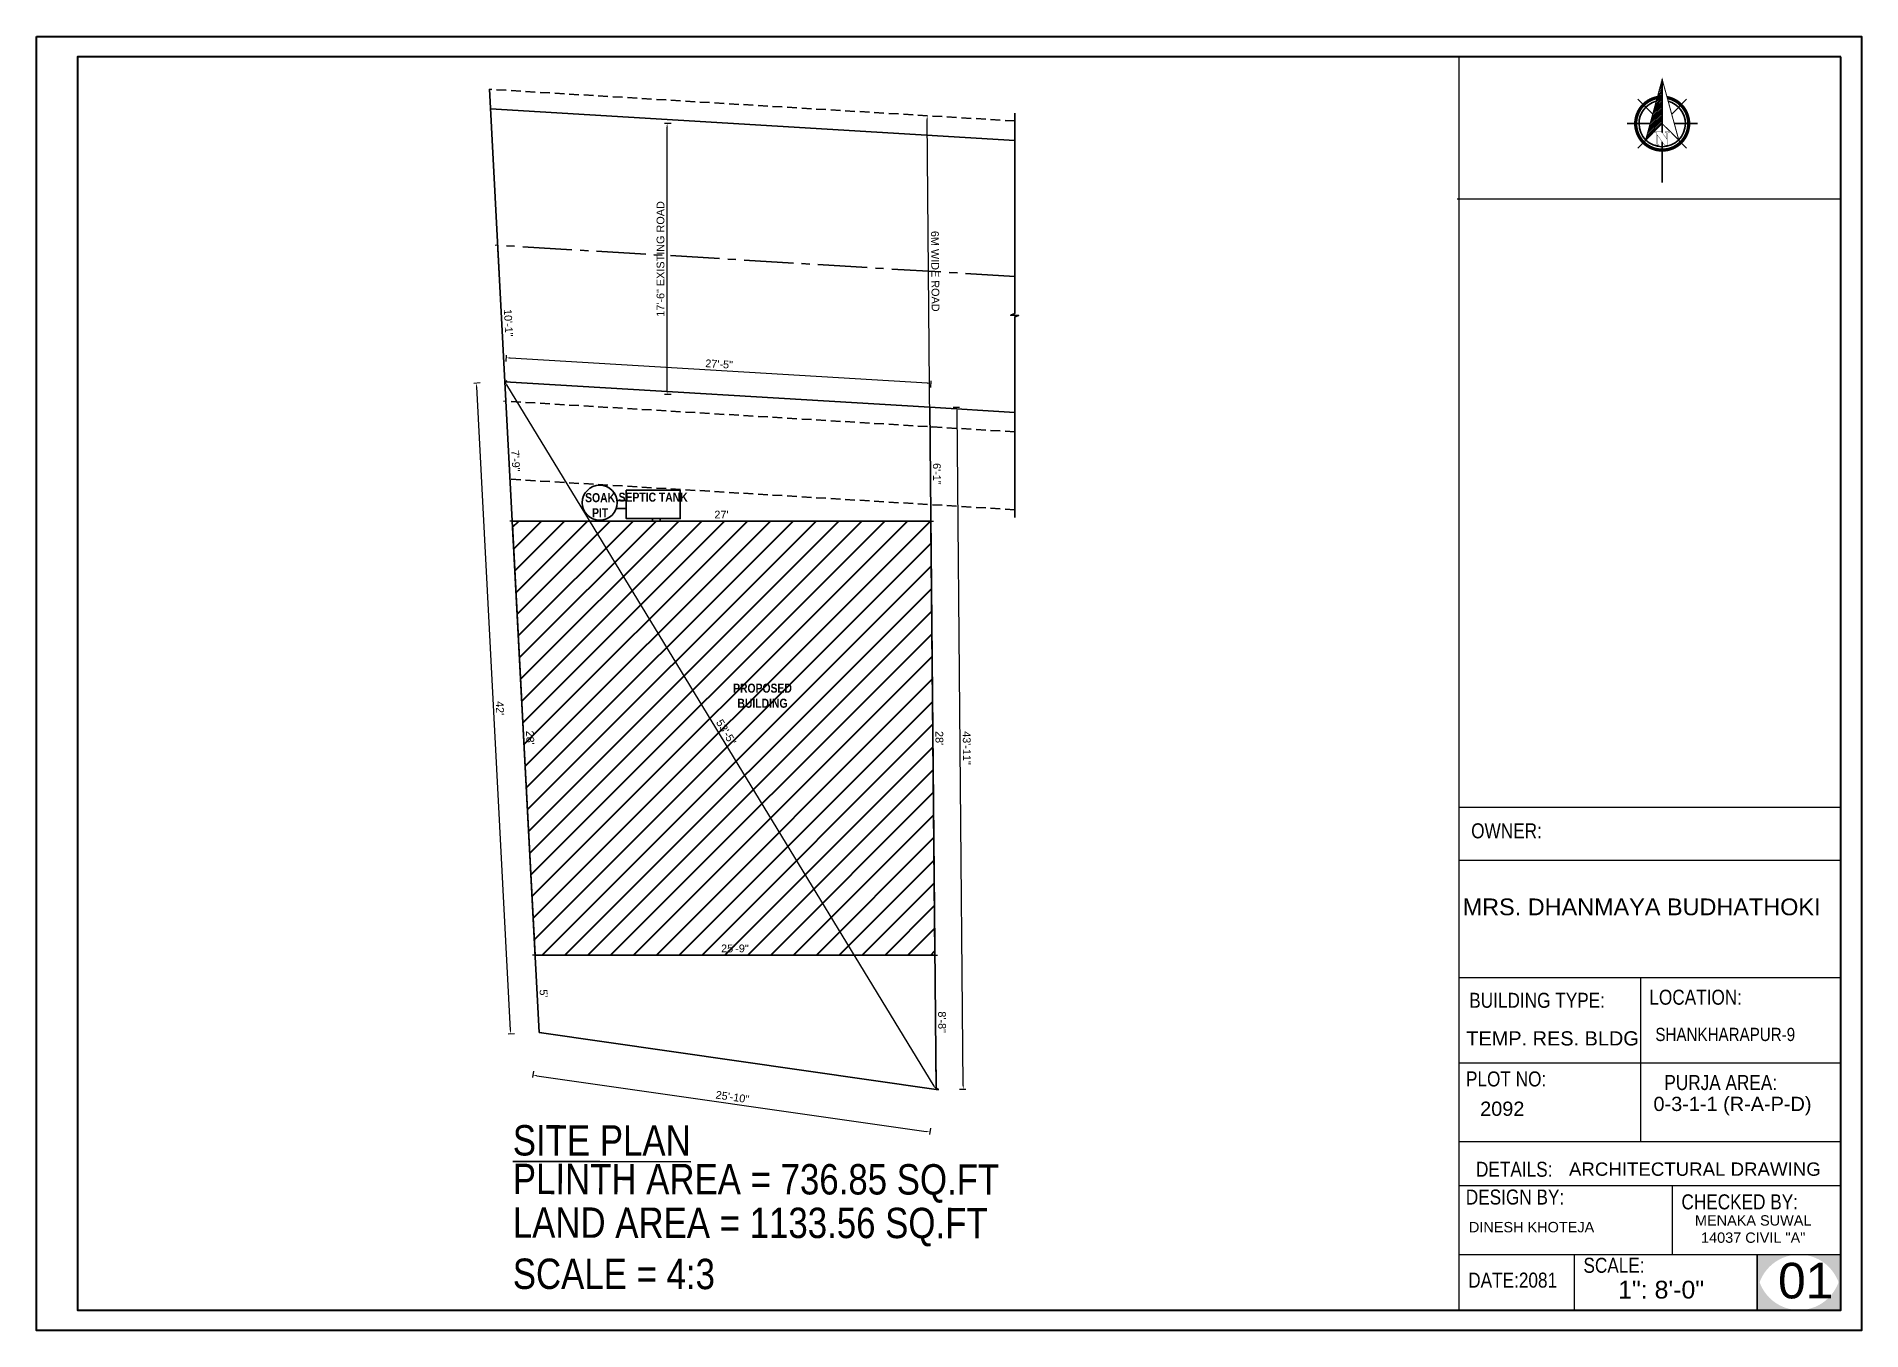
# Model space of a CAD drawing. Header units: inches. Extents: x 380359 to 404964, y -48881 to -44155.
# Drawn here: x 392691 to 393749, y -48221 to -47471 of the extents above; entities that cross this region are included whole.
import ezdxf

# ---------------------------------------------------------------- set-up
doc = ezdxf.new("R2010")
doc.units = ezdxf.units.IN
doc.header["$LTSCALE"] = 2
doc.header["$MEASUREMENT"] = 0
doc.header["$PDMODE"] = 34
doc.linetypes.add('CENTER2', pattern=[28.575, 19.05, -3.175, 3.175, -3.175])
doc.linetypes.add('DASHED2', pattern=[0.375, 0.25, -0.125])
doc.layers.get('0').update_dxf_attribs({"linetype": 'CONTINUOUS'})
doc.layers.get('DEFPOINTS').update_dxf_attribs({"color": 141, "linetype": 'CONTINUOUS'})
for name, color, linetype, lineweight in [('DIMENTION', 140, 'CONTINUOUS', 0), ('door', 20, 'CONTINUOUS', 35), ('Rebars', 1, 'CONTINUOUS', 13), ('Siteplan', 7, 'CONTINUOUS', 30), ('steps', 253, 'CONTINUOUS', 20), ('TEXT', 181, 'CONTINUOUS', 25), ('WALL - A', 1, 'CONTINUOUS', 40)]:
    doc.layers.add(name, color=color, linetype=linetype, lineweight=lineweight)
doc.layers.add('Normal Wall', color=7, linetype='CONTINUOUS', lineweight=35, true_color=0xffaf89)
doc.layers.add('Rear Wall', color=7, linetype='CONTINUOUS', lineweight=20, true_color=0xd4e480)
doc.layers.add('plan wall', color=7, linetype='CONTINUOUS')
doc.styles.add('Lettring Text', font='arial.ttf')
doc.styles.get("Standard").update_dxf_attribs({"font": 'ARIALN.TTF'})
doc.styles.add('SwissBT', font='swiss.ttf', dxfattribs={"height": 12})
doc.dimstyles.new('Copy of Standard', dxfattribs={"dimtxt": 6, "dimasz": 2.875, "dimexe": 2, "dimexo": 4, "dimgap": 2, "dimtad": 1, "dimdec": 0, "dimrnd": 1, "dimzin": 0, "dimdsep": 46, "dimlunit": 4, "dimtxsty": 'Lettring Text', "dimcen": 0.1, "dimclrd": 7, "dimclre": 7, "dimclrt": 7, "dimazin": 0, "dimtfac": 0.645, "dimtdec": 0, "dimtmove": 1, "dimatfit": 0, "dimfxl": 3, "dimfxlon": 1, "dimtfillclr": 256, "dimtolj": 1, "dimtzin": 0, "dimlwd": -1, "dimlwe": -1, "dimarcsym": 2})

msp = doc.modelspace()

# ---------------------------------------------------------------- texts
at = {"color": 0}
for s, p in [('OWNER:', (393523, -47935.6)), ('LOCATION:', (393626.3, -48032.1))]:
    msp.add_text(s, height=8.7, dxfattribs=at).set_placement(p)
at = {"layer": 'plan wall', "ltscale": 3, "char_height": 17.612, "attachment_point": 7, "rotation": 359.9411}
for s, insert in [('{\\LSITE PLAN}', (392967.4, -48119.8)), ('PLINTH AREA = 736.85 SQ.FT', (392967.4, -48146.8)), ('LAND AREA = 1133.56 SQ.FT', (392967.4, -48172.1)), ('SCALE = 4:3', (392967.4, -48197.2))]:
    msp.add_mtext(s, dxfattribs=dict(at, insert=insert))
at = {"layer": 'TEXT', "color": 0}
for s, height, p in [('OWNER:', 8.7, (393523, -47935.6)), ('LOCATION:', 8.7, (393626.3, -48032.1)), ('CHECKED BY:', 8.704, (393644.9, -48150.8)), ('CHECKED BY:', 8.704, (393644.9, -48150.8)), ('SCALE:', 8.7, (393588.1, -48187.6)), ('SCALE:', 8.7, (393588.1, -48187.6))]:
    msp.add_text(s, height=height, dxfattribs=at).set_placement(p)
at = {"layer": 'TEXT', "color": 0, "linetype": 'ByBlock', "style": 'SwissBT'}
for s, insert, char_height, width, attachment_point in [('MRS. DHANMAYA BUDHATHOKI', (393621.8, -47970.5), 9.72, 217.511, 2), ('ARCHITECTURAL DRAWING', (393579.7, -48123.6), 7.74, 268.532, 1), ('DINESH KHOTEJA', (393521.7, -48158.1), 6, 201.528, 1), ('MENAKA SUWAL\\P14037 CIVIL "A"', (393686.5, -48154.2), 6, 88.549, 2)]:
    msp.add_mtext(s, dxfattribs=dict(at, insert=insert, char_height=char_height, width=width, attachment_point=attachment_point))
at = {"layer": 'TEXT', "color": 0, "attachment_point": 1}
for s, insert, char_height, width in [('BUILDING TYPE:', (393521.9, -48025.2), 8.704, 148.555), ('BUILDING TYPE:', (393521.9, -48025.2), 8.704, 148.555), ('PLOT NO: ', (393520, -48070.8), 8.7, 138.027), ('PLOT NO: ', (393520, -48070.8), 8.7, 138.027), ('PURJA AREA:', (393635, -48072.9), 8.704, 197.582), ('PURJA AREA:', (393635, -48072.9), 8.704, 197.582), ('DETAILS: ', (393525.8, -48123.2), 8.7, 138.027), ('DESIGN BY:', (393519.9, -48139.3), 8.7, 138.027), ('DESIGN BY:', (393519.9, -48139.3), 8.7, 138.027), ('DATE:2081', (393521.3, -48187.5), 8.7, 34.818)]:
    msp.add_mtext(s, dxfattribs=dict(at, insert=insert, char_height=char_height, width=width))
at = {"layer": 'TEXT', "color": 0, "style": 'SwissBT'}
for s, insert, char_height, width, attachment_point in [('TEMP. RES. BLDG', (393520.2, -48047.5), 8.256, 163.214, 1), ('0-3-1-1 (R-A-P-D)', (393674.5, -48085.5), 8.256, 163.214, 2), ('2092', (393528.2, -48088.3), 8.26, 163.214, 1), ('01', (393700.9, -48181.8), 20.64, 20.158, 1)]:
    msp.add_mtext(s, dxfattribs=dict(at, insert=insert, char_height=char_height, width=width, attachment_point=attachment_point))
at = {"layer": 'TEXT', "color": 0, "linetype": 'ByBlock', "insert": (393629.8, -48045.5), "char_height": 7.671, "attachment_point": 1}
msp.add_mtext_dynamic_manual_height_columns('SHANKHARAPUR-9', width=381.035, gutter_width=1.53, heights=[0], dxfattribs=at)
at = {"layer": 'TEXT', "color": 0, "ltscale": 0.5, "insert": (393608.2, -48192.2), "char_height": 10.32, "width": 127.534, "attachment_point": 1, "style": 'SwissBT'}
msp.add_mtext('1": 8\'-0"', dxfattribs=at)
msp.add_mtext('1": 8\'-0"', dxfattribs=at)

# ---------------------------------------------------------------- blocks, each defined once
blk = doc.blocks.new('*X29')
at = {"color": 0}
for p, q in [((145.96, -414.6), (147.62, -412.94)), ((146.16, -413.87), (147.62, -412.41)), ((146.36, -413.14), (147.62, -411.88)), ((146.55, -412.41), (147.62, -411.35)), ((146.75, -411.68), (147.62, -410.82)), ((146.95, -410.95), (147.62, -410.29)), ((147.15, -410.22), (147.62, -409.76)), ((147.35, -409.49), (147.62, -409.23)), ((147.55, -408.76), (147.62, -408.7)), ((143.76, -422.63), (147.62, -418.77)), ((143.96, -421.9), (147.62, -418.24)), ((144.16, -421.17), (147.62, -417.71)), ((144.36, -420.44), (147.62, -417.18)), ((144.56, -419.71), (147.62, -416.65)), ((144.76, -418.98), (147.62, -416.12)), ((144.96, -418.25), (147.62, -415.59)), ((145.16, -417.52), (147.62, -415.06)), ((145.36, -416.79), (147.62, -414.53)), ((145.56, -416.06), (147.62, -414)), ((145.76, -415.33), (147.62, -413.47)), ((142.76, -426.28), (147.62, -421.42)), ((142.96, -425.55), (147.62, -420.89)), ((143.16, -424.82), (147.62, -420.36)), ((143.36, -424.09), (147.62, -419.83)), ((143.56, -423.36), (147.62, -419.3))]:
    blk.add_line(p, q, dxfattribs=at)
blk = doc.blocks.new('NORTH_15')
for p, q in [((-2.87, 2.87), (-7.37, 7.37)), ((0, 3.66), (0, 10.62)), ((2.87, 2.87), (7.37, 7.37)), ((-13.37, 0), (2.72, 0)), ((5.49, 0), (17.83, 0)), ((-2.87, -2.87), (-7.37, -7.37)), ((0, -3.66), (0, -10.62)), ((2.87, -2.87), (7.37, -7.37))]:
    blk.add_line(p, q)
at = {"const_width": 1}
for points in [[(0, -8, 1), (0, 8, 0.359415), (-7.86, 1.52, 1)], [(-7.86, -1.52, 0.359415), (0, -8, 1)]]:
    blk.add_lwpolyline(points, format="xyb", dxfattribs=at)
for points, const_width in [([(4.96, -5.01), (-13.37, 0), (4.9, 5), (0, 0), (4.96, -5.01)], 0.3), ([(5.93, -1.55), (6, -1.55), (6.07, -1.54), (6.13, -1.53), (6.17, -1.52), (6.22, -1.51), (6.26, -1.49), (6.28, -1.47), (6.3, -1.45), (6.32, -1.42), (6.33, -1.39), (6.35, -1.34), (6.36, -1.29), (6.37, -1.23), (6.38, -1.16), (6.38, -1.08), (6.38, -1), (6.54, -1), (6.54, -2.34), (6.38, -2.34), (6.38, -2.3), (6.38, -2.23), (6.38, -2.16), (6.37, -2.09), (6.36, -2.04), (6.35, -1.99), (6.33, -1.95), (6.32, -1.91), (6.3, -1.88), (6.28, -1.86), (6.26, -1.83), (6.22, -1.81), (6.18, -1.8), (6.13, -1.78), (6.07, -1.77), (6.01, -1.76), (5.95, -1.76), (2.66, -1.76), (2.66, -2.34), (2.5, -2.34), (2.5, -0.16), (4.71, 1.44), (3.14, 1.44), (3.07, 1.44), (3, 1.43), (2.94, 1.42), (2.89, 1.41), (2.85, 1.4), (2.81, 1.38), (2.78, 1.36), (2.76, 1.34), (2.74, 1.31), (2.72, 1.27), (2.7, 1.22), (2.69, 1.17), (2.68, 1.11), (2.67, 1.04), (2.66, 0.97), (2.66, 0.89), (2.66, 0.87), (2.5, 0.87), (2.5, 2.21), (2.66, 2.21), (2.66, 2.17), (2.66, 2.09), (2.67, 2.03), (2.68, 1.97), (2.69, 1.91), (2.7, 1.86), (2.71, 1.82), (2.73, 1.78), (2.75, 1.76), (2.77, 1.74), (2.8, 1.72), (2.85, 1.7), (2.89, 1.68), (2.94, 1.67), (3, 1.66), (3.07, 1.66), (3.14, 1.66), (6.54, 1.66), (6.54, 0.75), (3.33, -1.55), (5.93, -1.55), (5.93, -1.55)], 0.1)]:
    blk.add_lwpolyline(points, dxfattribs=dict(const_width=const_width))
for start, end in [(90, 164.973), (270, 90), (195.027, 270)]:
    blk.add_arc((0, 0), 7, start, end)
at = {"rotation": 90}
blk.add_blockref('*X29', (-421.89, -147.62), dxfattribs=at)
blk = doc.blocks.new('A$C0BDB7EE9')
at = {"layer": 'Siteplan', "xscale": 2.999999999999779, "yscale": 2.999999999999779, "zscale": 2.999999999999779, "rotation": 247.8612575918487}
blk.add_blockref('NORTH_15', (20.2, 49.5), dxfattribs=at)
blk = doc.blocks.new('A$C327B4BBD')
at = {"layer": 'DIMENTION', "ltscale": 0.3, "xscale": 1.171875000000082, "yscale": 1.171875000000082, "zscale": 1.171875000000082, "rotation": 112.1387424081494}
blk.add_blockref('A$C0BDB7EE9', (16.1, 0), dxfattribs=at)
blk = doc.blocks.new('*D589')
at = {"layer": 'DEFPOINTS', "color": 0, "ltscale": 0.5, "transparency": 16777216}
for p in [(399599.5, -47741.4), (399599.5, -47741.4), (399932.8, -48288.7)]:
    blk.add_point(p, dxfattribs=at)
at = {"layer": 'steps', "color": 7, "ltscale": 0.5, "transparency": 16777216}
for p, q in [((399599.5, -47741.4), (399601.2, -47740.4)), ((399931.3, -48286.2), (399601, -47743.8)), ((399932.8, -48288.7), (399934.5, -48287.7))]:
    blk.add_line(p, q, dxfattribs=at)
for points in [[(399601.4, -47743.6), (399600.6, -47744.1), (399599.5, -47741.4)], [(399931.7, -48286), (399930.9, -48286.5), (399932.8, -48288.7)]]:
    blk.add_solid(points, dxfattribs=at)
at = {"layer": 'steps', "color": 7, "ltscale": 0.5, "transparency": 16777216, "insert": (399770.5, -48012.4), "char_height": 6, "attachment_point": 5, "rotation": 301.3393, "style": 'Lettring Text'}
blk.add_mtext('\\A1;53\'-5"', dxfattribs=at)
blk = doc.blocks.new('*D585')
at = {"layer": 'DEFPOINTS', "color": 0, "ltscale": 0.5, "transparency": 16777216}
for p in [(399626, -48244.7), (399932.8, -48288.7), (399928.1, -48321.7)]:
    blk.add_point(p, dxfattribs=at)
at = {"layer": 'steps', "color": 7, "ltscale": 0.5, "transparency": 16777216}
for p, q in [((399621.7, -48274.7), (399620.9, -48279.6)), ((399624.1, -48278.1), (399925.2, -48321.2)), ((399928.5, -48318.7), (399927.8, -48323.6))]:
    blk.add_line(p, q, dxfattribs=at)
for points in [[(399624.1, -48277.6), (399624, -48278.5), (399621.2, -48277.6)], [(399925.3, -48320.8), (399925.2, -48321.7), (399928.1, -48321.7)]]:
    blk.add_solid(points, dxfattribs=at)
at = {"layer": 'steps', "color": 7, "ltscale": 0.5, "transparency": 16777216, "insert": (399775.4, -48294.6), "char_height": 6, "attachment_point": 5, "rotation": 351.8387, "style": 'Lettring Text'}
blk.add_mtext('\\A1;25\'-10"', dxfattribs=at)
blk = doc.blocks.new('*D586')
at = {"layer": 'DEFPOINTS', "color": 0, "ltscale": 0.5, "transparency": 16777216}
for p in [(399599.5, -47741.4), (399626, -48244.7), (399603.9, -48245.9)]:
    blk.add_point(p, dxfattribs=at)
at = {"layer": 'steps', "color": 7, "ltscale": 0.5, "transparency": 16777216}
for p, q in [((399580.4, -47742.4), (399575.4, -47742.7)), ((399577.6, -47745.4), (399603.7, -48243)), ((399606.9, -48245.7), (399601.9, -48246))]:
    blk.add_line(p, q, dxfattribs=at)
for points in [[(399578.1, -47745.4), (399577.1, -47745.4), (399577.4, -47742.6)], [(399604.2, -48243), (399603.3, -48243), (399603.9, -48245.9)]]:
    blk.add_solid(points, dxfattribs=at)
at = {"layer": 'steps', "color": 7, "ltscale": 0.5, "transparency": 16777216, "insert": (399595.7, -47993.9), "char_height": 6, "attachment_point": 5, "rotation": 273.008, "style": 'Lettring Text'}
blk.add_mtext("\\A1;42'", dxfattribs=at)
blk = doc.blocks.new('*D579')
at = {"layer": 'DEFPOINTS', "color": 0, "ltscale": 0.5, "transparency": 16777216}
for p in [(399927.9, -47761.2), (399948.9, -47761.1), (399932.8, -48288.7)]:
    blk.add_point(p, dxfattribs=at)
at = {"layer": 'steps', "color": 7, "ltscale": 0.5, "transparency": 16777216}
for p, q in [((399945.9, -47761.1), (399950.9, -47761)), ((399953.8, -48285.6), (399949, -47763.9)), ((399950.8, -48288.5), (399955.8, -48288.5))]:
    blk.add_line(p, q, dxfattribs=at)
for points in [[(399949.5, -47763.9), (399948.5, -47763.9), (399948.9, -47761.1)], [(399954.3, -48285.6), (399953.3, -48285.6), (399953.8, -48288.5)]]:
    blk.add_solid(points, dxfattribs=at)
at = {"layer": 'steps', "color": 7, "ltscale": 0.5, "transparency": 16777216, "insert": (399956.5, -48024.7), "char_height": 6, "attachment_point": 5, "rotation": 270.5305, "style": 'Lettring Text'}
blk.add_mtext('\\A1;43\'-11"', dxfattribs=at)
blk = doc.blocks.new('*D580')
at = {"layer": 'DEFPOINTS', "color": 0, "ltscale": 0.5, "transparency": 16777216}
for p in [(399600.6, -47722.9), (399599.5, -47741.4), (399927.9, -47761.2)]:
    blk.add_point(p, dxfattribs=at)
at = {"layer": 'steps', "color": 7, "ltscale": 0.5, "transparency": 16777216}
for p, q in [((399600.4, -47725.9), (399600.7, -47720.9)), ((399926.2, -47742.6), (399603.5, -47723.1)), ((399928.8, -47745.8), (399929.1, -47740.8))]:
    blk.add_line(p, q, dxfattribs=at)
for points in [[(399603.5, -47722.6), (399603.5, -47723.6), (399600.6, -47722.9)], [(399926.2, -47742.1), (399926.1, -47743.1), (399929, -47742.8)]]:
    blk.add_solid(points, dxfattribs=at)
at = {"layer": 'steps', "color": 7, "ltscale": 0.5, "transparency": 16777216, "insert": (399765.1, -47727.8), "char_height": 6, "attachment_point": 5, "rotation": 356.5402, "style": 'Lettring Text'}
blk.add_mtext('\\A1;27\'-5"', dxfattribs=at)
blk = doc.blocks.new('*D581')
at = {"layer": 'DEFPOINTS', "color": 0, "ltscale": 0.5, "transparency": 16777216}
for p in [(399605.2, -47849.2), (399605.2, -47849.2), (399928.7, -47849.2)]:
    blk.add_point(p, dxfattribs=at)
at = {"layer": 'steps', "color": 7, "ltscale": 0.5, "transparency": 16777216}
for p, q in [((399605.2, -47849.2), (399605.2, -47847.2)), ((399925.8, -47849.2), (399608.1, -47849.2)), ((399928.7, -47849.2), (399928.7, -47847.2))]:
    blk.add_line(p, q, dxfattribs=at)
for points in [[(399608.1, -47848.8), (399608.1, -47849.7), (399605.2, -47849.2)], [(399925.8, -47848.8), (399925.8, -47849.7), (399928.7, -47849.2)]]:
    blk.add_solid(points, dxfattribs=at)
at = {"layer": 'steps', "color": 7, "ltscale": 0.5, "transparency": 16777216, "insert": (399766.9, -47844.2), "char_height": 6, "attachment_point": 5, "style": 'Lettring Text'}
blk.add_mtext("\\A1;27'", dxfattribs=at)
blk = doc.blocks.new('*D587')
at = {"layer": 'DEFPOINTS', "color": 0, "ltscale": 0.5, "transparency": 16777216}
for p in [(399622.8, -48184.8), (399931.7, -48184.8), (399931.7, -48184.8)]:
    blk.add_point(p, dxfattribs=at)
at = {"layer": 'steps', "color": 7, "ltscale": 0.5, "transparency": 16777216}
for p, q in [((399622.8, -48184.8), (399622.8, -48182.8)), ((399625.7, -48184.8), (399928.9, -48184.8)), ((399931.7, -48184.8), (399931.7, -48182.8))]:
    blk.add_line(p, q, dxfattribs=at)
for points in [[(399625.7, -48184.3), (399625.7, -48185.3), (399622.8, -48184.8)], [(399928.9, -48184.3), (399928.9, -48185.3), (399931.7, -48184.8)]]:
    blk.add_solid(points, dxfattribs=at)
at = {"layer": 'steps', "color": 7, "ltscale": 0.5, "transparency": 16777216, "insert": (399777.3, -48179.7), "char_height": 6, "attachment_point": 5, "style": 'Lettring Text'}
blk.add_mtext('\\A1;25\'-9"', dxfattribs=at)
blk = doc.blocks.new('*D588')
at = {"layer": 'DEFPOINTS', "color": 0, "ltscale": 0.5, "transparency": 16777216}
for p in [(399605.2, -47849.2), (399622.8, -48184.8), (399622.8, -48184.8)]:
    blk.add_point(p, dxfattribs=at)
at = {"layer": 'steps', "color": 7, "ltscale": 0.5, "transparency": 16777216}
for p, q in [((399605.2, -47849.2), (399603.2, -47849.3)), ((399605.3, -47852.1), (399622.7, -48181.9)), ((399622.8, -48184.8), (399620.8, -48184.9))]:
    blk.add_line(p, q, dxfattribs=at)
for points in [[(399605.8, -47852.1), (399604.8, -47852.1), (399605.2, -47849.2)], [(399623.1, -48181.9), (399622.2, -48181.9), (399622.8, -48184.8)]]:
    blk.add_solid(points, dxfattribs=at)
at = {"layer": 'steps', "color": 7, "ltscale": 0.5, "transparency": 16777216, "insert": (399619, -48016.7), "char_height": 6, "attachment_point": 5, "rotation": 273.008, "style": 'Lettring Text'}
blk.add_mtext("\\A1;28'", dxfattribs=at)
blk = doc.blocks.new('*D582')
at = {"layer": 'DEFPOINTS', "color": 0, "ltscale": 0.5, "transparency": 16777216}
for p in [(399928.7, -47849.2), (399928.7, -47849.2), (399931.7, -48184.8)]:
    blk.add_point(p, dxfattribs=at)
at = {"layer": 'steps', "color": 7, "ltscale": 0.5, "transparency": 16777216}
for p, q in [((399928.7, -47849.2), (399930.7, -47849.2)), ((399931.7, -48181.9), (399928.7, -47852.1)), ((399931.7, -48184.8), (399933.7, -48184.8))]:
    blk.add_line(p, q, dxfattribs=at)
for points in [[(399929.2, -47852.1), (399928.3, -47852.1), (399928.7, -47849.2)], [(399932.2, -48181.9), (399931.2, -48181.9), (399931.7, -48184.8)]]:
    blk.add_solid(points, dxfattribs=at)
at = {"layer": 'steps', "color": 7, "ltscale": 0.5, "transparency": 16777216, "insert": (399935.3, -48017), "char_height": 6, "attachment_point": 5, "rotation": 270.5182, "style": 'Lettring Text'}
blk.add_mtext("\\A1;28'", dxfattribs=at)
blk = doc.blocks.new('*D583')
at = {"layer": 'DEFPOINTS', "color": 0, "ltscale": 0.5, "transparency": 16777216}
for p in [(399928, -47776.3), (399928, -47776.3), (399928.7, -47849.2)]:
    blk.add_point(p, dxfattribs=at)
at = {"layer": 'steps', "color": 7, "ltscale": 0.5, "transparency": 16777216}
for p, q in [((399928, -47776.3), (399930, -47776.3)), ((399928.7, -47846.4), (399928.1, -47779.2)), ((399928.7, -47849.2), (399930.7, -47849.2))]:
    blk.add_line(p, q, dxfattribs=at)
for points in [[(399928.5, -47779.2), (399927.6, -47779.2), (399928, -47776.3)], [(399929.2, -47846.4), (399928.2, -47846.4), (399928.7, -47849.2)]]:
    blk.add_solid(points, dxfattribs=at)
at = {"layer": 'steps', "color": 7, "ltscale": 0.5, "transparency": 16777216, "insert": (399933.4, -47812.7), "char_height": 6, "attachment_point": 5, "rotation": 270.5182, "style": 'Lettring Text'}
blk.add_mtext('\\A1;6\'-1"', dxfattribs=at)
blk = doc.blocks.new('*D584')
at = {"layer": 'DEFPOINTS', "color": 0, "ltscale": 0.5, "transparency": 16777216}
for p in [(399925.9, -47535.8), (399927.5, -47535.8), (399928, -47776.3)]:
    blk.add_point(p, dxfattribs=at)
at = {"layer": 'steps', "color": 7, "ltscale": 0.5, "transparency": 16777216}
for p, q in [((399925.9, -47535.8), (399923.9, -47535.8)), ((399928, -47773.4), (399925.9, -47538.7)), ((399928, -47776.3), (399930, -47776.3))]:
    blk.add_line(p, q, dxfattribs=at)
for points in [[(399926.4, -47538.7), (399925.4, -47538.7), (399925.9, -47535.8)], [(399928.5, -47773.4), (399927.5, -47773.4), (399928, -47776.3)]]:
    blk.add_solid(points, dxfattribs=at)
at = {"layer": 'steps', "color": 7, "ltscale": 0.5, "transparency": 16777216, "insert": (399932.1, -47656), "char_height": 6, "attachment_point": 5, "rotation": 270.5182, "style": 'Lettring Text'}
blk.add_mtext('\\A1;6M WIDE ROAD', dxfattribs=at)
blk = doc.blocks.new('*D575')
at = {"layer": 'DEFPOINTS', "color": 0, "ltscale": 0.5, "transparency": 16777216}
for p in [(399931.7, -48184.8), (399932.8, -48288.7), (399932.8, -48288.7)]:
    blk.add_point(p, dxfattribs=at)
at = {"layer": 'steps', "color": 7, "ltscale": 0.5, "transparency": 16777216}
for p, q in [((399931.9, -48184.8), (399933.9, -48184.8)), ((399931.9, -48187.7), (399932.8, -48285.8)), ((399932.8, -48288.7), (399934.8, -48288.7))]:
    blk.add_line(p, q, dxfattribs=at)
for points in [[(399932.4, -48187.6), (399931.4, -48187.7), (399931.9, -48184.8)], [(399933.2, -48285.8), (399932.3, -48285.8), (399932.8, -48288.7)]]:
    blk.add_solid(points, dxfattribs=at)
at = {"layer": 'steps', "color": 7, "ltscale": 0.5, "transparency": 16777216, "insert": (399937.4, -48236.7), "char_height": 6, "attachment_point": 5, "rotation": 270.5182, "style": 'Lettring Text'}
blk.add_mtext('\\A1;8\'-8"', dxfattribs=at)
blk = doc.blocks.new('*D576')
at = {"layer": 'DEFPOINTS', "color": 0, "ltscale": 0.5, "transparency": 16777216}
for p in [(399622.8, -48184.8), (399626, -48244.7), (399626, -48244.7)]:
    blk.add_point(p, dxfattribs=at)
at = {"layer": 'steps', "color": 7, "ltscale": 0.5, "transparency": 16777216}
for p, q in [((399622.8, -48184.8), (399624.8, -48184.7)), ((399623, -48187.6), (399625.8, -48241.8)), ((399626, -48244.7), (399628, -48244.6))]:
    blk.add_line(p, q, dxfattribs=at)
for points in [[(399623.4, -48187.6), (399622.5, -48187.7), (399622.8, -48184.8)], [(399626.3, -48241.8), (399625.3, -48241.8), (399626, -48244.7)]]:
    blk.add_solid(points, dxfattribs=at)
at = {"layer": 'steps', "color": 7, "ltscale": 0.5, "transparency": 16777216, "insert": (399629.4, -48214.5), "char_height": 6, "attachment_point": 5, "rotation": 273.008, "style": 'Lettring Text'}
blk.add_mtext("\\A1;5'", dxfattribs=at)
blk = doc.blocks.new('*D577')
at = {"layer": 'DEFPOINTS', "color": 0, "ltscale": 0.5, "transparency": 16777216}
for p in [(399600.3, -47756.5), (399600.3, -47756.5), (399605.2, -47849.2)]:
    blk.add_point(p, dxfattribs=at)
at = {"layer": 'steps', "color": 7, "ltscale": 0.5, "transparency": 16777216}
for p, q in [((399600.3, -47756.5), (399598.3, -47756.6)), ((399605, -47846.4), (399600.5, -47759.3)), ((399605.2, -47849.2), (399603.2, -47849.3))]:
    blk.add_line(p, q, dxfattribs=at)
for points in [[(399600.9, -47759.3), (399600, -47759.4), (399600.3, -47756.5)], [(399605.5, -47846.3), (399604.5, -47846.4), (399605.2, -47849.2)]]:
    blk.add_solid(points, dxfattribs=at)
at = {"layer": 'steps', "color": 7, "ltscale": 0.5, "transparency": 16777216, "insert": (399607.8, -47802.6), "char_height": 6, "attachment_point": 5, "rotation": 273.008, "style": 'Lettring Text'}
blk.add_mtext('\\A1;7\'-9"', dxfattribs=at)
blk = doc.blocks.new('*D578')
at = {"layer": 'DEFPOINTS', "color": 0, "ltscale": 0.5, "transparency": 16777216}
for p in [(399594, -47635.9), (399594, -47635.9), (399600.3, -47756.5)]:
    blk.add_point(p, dxfattribs=at)
at = {"layer": 'steps', "color": 7, "ltscale": 0.5, "transparency": 16777216}
for p, q in [((399594, -47635.9), (399592, -47636)), ((399600.1, -47753.6), (399594.1, -47638.7)), ((399600.3, -47756.5), (399598.3, -47756.6))]:
    blk.add_line(p, q, dxfattribs=at)
for points in [[(399594.6, -47638.7), (399593.6, -47638.8), (399594, -47635.9)], [(399600.6, -47753.6), (399599.7, -47753.6), (399600.3, -47756.5)]]:
    blk.add_solid(points, dxfattribs=at)
at = {"layer": 'steps', "color": 7, "ltscale": 0.5, "transparency": 16777216, "insert": (399602.2, -47695.9), "char_height": 6, "attachment_point": 5, "rotation": 273.008, "style": 'Lettring Text'}
blk.add_mtext('\\A1;10\'-1"', dxfattribs=at)
blk = doc.blocks.new('*D574')
at = {"layer": 'DEFPOINTS', "color": 0, "ltscale": 0.5, "transparency": 16777216}
for p in [(399724.9, -47541.7), (399776.4, -47541.7), (399763.7, -47751.3)]:
    blk.add_point(p, dxfattribs=at)
at = {"layer": 'steps', "color": 7, "ltscale": 0.5, "transparency": 16777216}
for p, q in [((399727.9, -47541.7), (399722.9, -47541.7)), ((399724.9, -47748.4), (399724.9, -47544.6)), ((399727.9, -47751.3), (399722.9, -47751.3))]:
    blk.add_line(p, q, dxfattribs=at)
for points in [[(399724.4, -47544.6), (399725.4, -47544.6), (399724.9, -47541.7)], [(399724.4, -47748.4), (399725.4, -47748.4), (399724.9, -47751.3)]]:
    blk.add_solid(points, dxfattribs=at)
at = {"layer": 'steps', "color": 7, "ltscale": 0.5, "transparency": 16777216, "insert": (399719.8, -47646.5), "char_height": 6, "attachment_point": 5, "rotation": 90, "style": 'Lettring Text'}
blk.add_mtext('\\A1;17\'-6" EXISTING ROAD', dxfattribs=at)
blk = doc.blocks.new('SP')
at = {"layer": 'door', "ltscale": 0.5}
h = blk.add_hatch(dxfattribs=at)
h.set_pattern_fill('ANSI31', color=256, scale=100)
h.set_pattern_definition([(45, (5048.394, -2206.005), (-8.83883476, 8.83883476), [])])
h.paths.add_polyline_path([(399928.7, -47849.2), (399605.2, -47849.2), (399622.8, -48184.8), (399622.8, -48184.8), (399931.7, -48184.8)])
h.paths.add_polyline_path([(399758.8, -48005.3), (399771.5, -48026.1), (399782.1, -48019.6), (399769.4, -47998.8)], flags=24)
h.paths.add_polyline_path([(399765.2, -48185.9), (399789.5, -48185.9), (399789.5, -48173.6), (399765.2, -48173.6)], flags=9)
h.paths.add_polyline_path([(399612.5, -48010.2), (399613.2, -48024.1), (399625.5, -48023.4), (399624.8, -48009.5)], flags=25)
h.paths.add_polyline_path([(399772.7, -47997.1), (399824.6, -47997.1), (399824.6, -47971.1), (399772.7, -47971.1)], flags=24)
at = {"ltscale": 0.5}
for p, q in [((399587.6, -47515.3), (399599.5, -47741.4)), ((399993.6, -47554.8), (399588.4, -47530.3)), ((399927.9, -47761.2), (399599.5, -47741.4)), ((399599.5, -47741.4), (399626, -48244.7)), ((399932.8, -48288.7), (399927.9, -47761.2)), ((399927.9, -47761.2), (399993.6, -47765.2)), ((399693.3, -47833.4), (399686.2, -47833.4)), ((399693.3, -47839.4), (399685.5, -47839.4)), ((399713.6, -47849.2), (399713.6, -47847.3)), ((399719.6, -47849.2), (399719.6, -47847.3)), ((399626, -48244.7), (399932.8, -48288.7))]:
    blk.add_line(p, q, dxfattribs=at)
at = {"linetype": 'Continuous', "ltscale": 0.5}
blk.add_lwpolyline([(399993.6, -47846.4), (399993.6, -47691.3), (399996.5, -47690.2), (399990.5, -47690), (399993.6, -47688.7), (399993.6, -47533.8)], dxfattribs=at)
at = {"ltscale": 0.5}
for points in [[(399693.3, -47825.4), (399735.1, -47825.4), (399735.1, -47847.3), (399693.3, -47847.3)], [(399928.7, -47849.2), (399605.2, -47849.2), (399622.8, -48184.8), (399622.8, -48184.8), (399931.7, -48184.8)]]:
    blk.add_lwpolyline(points, close=True, dxfattribs=at)
blk.add_circle((399672.8, -47835), 13.5, dxfattribs=at)
at = {"layer": 'WALL - A', "linetype": 'DASHED2', "lineweight": -3, "ltscale": 15}
for p, q in [((399993.6, -47539.8), (399587.6, -47515.3)), ((399993.6, -47780.2), (399600.3, -47756.5)), ((399993.6, -47840.4), (399603.5, -47816.8))]:
    blk.add_line(p, q, dxfattribs=at)
at = {"layer": 'WALL - A', "linetype": 'CENTER2', "lineweight": -3}
blk.add_line((399993.6, -47660), (399594, -47635.9), dxfattribs=at)
at = {"layer": 'steps', "color": 7, "ltscale": 0.3, "char_height": 7, "attachment_point": 2}
for s, insert, width in [('{\\fTechnic|b1|i0|c2|p2;SOAK PIT}', (399673.1, -47827.6), 35.408), ('{\\fTechnic|b1|i0|c2|p2;SEPTIC TANK}', (399714.1, -47827.2), 55.268), ('{\\fTechnic|b1|i0|c2|p2;PROPOSED BUILDING}', (399798.6, -47974.9), 55.268)]:
    blk.add_mtext(s, dxfattribs=dict(at, insert=insert, width=width))
at = {"layer": 'steps', "ltscale": 0.5}
for base, p1, p2, angle, text, picture, middle in [((399925.9, -47535.8), (399928, -47776.3), (399927.5, -47535.8), 270.5182, '6M WIDE ROAD', '*D584', (399932.1, -47656)), ((399724.9, -47541.7), (399763.7, -47751.3), (399776.4, -47541.7), 90, '17\'-6" EXISTING ROAD', '*D574', (399719.8, -47646.5))]:
    dim = blk.add_linear_dim(base=base, p1=p1, p2=p2, angle=angle, text=text, dimstyle='Copy of Standard', dxfattribs=at)
    dim.commit()
    dim.dimension.update_dxf_attribs({"geometry": picture, "text_midpoint": middle})
for base, p1, p2, angle, picture, middle in [((399594, -47635.9), (399600.3, -47756.5), (399594, -47635.9), 93.008, '*D578', (399602.2, -47695.9)), ((399600.3, -47756.5), (399605.2, -47849.2), (399600.3, -47756.5), 93.008, '*D577', (399607.8, -47802.6)), ((399928, -47776.3), (399928.7, -47849.2), (399928, -47776.3), 270.5182, '*D583', (399933.4, -47812.7)), ((399626, -48244.7), (399622.8, -48184.8), (399626, -48244.7), 93.008, '*D576', (399629.4, -48214.5)), ((399932.8, -48288.7), (399931.7, -48184.8), (399932.8, -48288.7), 270.5182, '*D575', (399937.4, -48236.7))]:
    dim = blk.add_linear_dim(base=base, p1=p1, p2=p2, angle=angle, dimstyle='Copy of Standard', dxfattribs=at)
    dim.commit()
    dim.dimension.update_dxf_attribs({"geometry": picture, "text_midpoint": middle})
for p1, p2, distance, picture, middle in [((399927.9, -47761.2), (399599.5, -47741.4), -18.5, '*D580', (399765.1, -47727.8)), ((399599.5, -47741.4), (399626, -48244.7), -22.1, '*D586', (399595.7, -47993.9)), ((399932.8, -48288.7), (399599.5, -47741.4), 0, '*D589', (399770.5, -48012.4)), ((399932.7921, -48288.7004), (399927.908, -47761.245), -21.0414, '*D579', (399956.4558, -48024.731)), ((399605.2, -47849.2), (399622.8, -48184.8), 0, '*D588', (399619, -48016.7)), ((399931.7, -48184.8), (399928.7, -47849.2), 0, '*D582', (399935.3, -48017)), ((399626, -48244.7), (399932.8, -48288.7), -33.3, '*D585', (399775.4, -48294.6))]:
    dim = blk.add_aligned_dim(p1=p1, p2=p2, distance=distance, dimstyle='Copy of Standard', dxfattribs=at)
    dim.commit()
    dim.dimension.update_dxf_attribs({"geometry": picture, "text_midpoint": middle})
for base, p1, p2, picture, middle in [((399605.1751, -47849.2414), (399928.7039, -47849.2414), (399605.1751, -47849.2414), '*D581', (399766.9395, -47844.2292)), ((399931.7, -48184.8), (399622.8, -48184.8), (399931.7, -48184.8), '*D587', (399777.3, -48179.7))]:
    dim = blk.add_linear_dim(base=base, p1=p1, p2=p2, dimstyle='Copy of Standard', dxfattribs=at)
    dim.commit()
    dim.dimension.update_dxf_attribs({"geometry": picture, "text_midpoint": middle})

# ---------------------------------------------------------------- hatches: boundary and pattern name
msp.add_hatch(color=0).paths.add_polyline_path([(393737.4, -48177), (393713.1, -48177, -0.414214), (393737.4, -48201.3)])
at = {"layer": 'TEXT'}
for points in [[(393713.1, -48177), (393688.8, -48177), (393688.8, -48201.3, -0.414214)], [(393713.1, -48177), (393688.8, -48177), (393688.8, -48201.3, -0.414214)], [(393737.4, -48177), (393713.1, -48177, -0.414214), (393737.4, -48201.3)], [(393688.8, -48184.9), (393688.8, -48209.2), (393713.1, -48209.2, -0.414214)], [(393688.8, -48184.9), (393688.8, -48209.2), (393713.1, -48209.2, -0.414214)], [(393737.4, -48184.9, -0.414214), (393713.1, -48209.2), (393737.4, -48209.2)], [(393737.4, -48184.9, -0.414214), (393713.1, -48209.2), (393737.4, -48209.2)]]:
    msp.add_hatch(color=0, dxfattribs=at).paths.add_polyline_path(points)

# ---------------------------------------------------------------- linework, layer by layer
at = {"color": 0}
msp.add_line((393688.8, -48177), (393688.8, -48209.2), dxfattribs=at)
msp.add_line((393688.8, -48177), (393688.8, -48209.2), dxfattribs=at)
at = {"layer": 'Normal Wall'}
for points in [[(392691.3, -47470.5), (393749.3, -47470.5), (393749.3, -48221.1), (392691.3, -48221.1)], [(392691.3, -47470.5), (393749.3, -47470.5), (393749.3, -48221.1), (392691.3, -48221.1)], [(393737.4, -47482.4), (392715.1, -47482.4), (392715.1, -48209.2), (393737.4, -48209.2)], [(393737.4, -47482.4), (392715.1, -47482.4), (392715.1, -48209.2), (393737.4, -48209.2)]]:
    msp.add_lwpolyline(points, close=True, dxfattribs=at)
at = {"layer": 'Rear Wall'}
for p, q in [((393516, -47926.7), (393516, -47482.4)), ((393514.8, -47564.7), (393737.4, -47564.7)), ((393516, -47917.5), (393737.4, -47917.5)), ((393516, -47917.5), (393737.4, -47917.5)), ((393516, -47917.5), (393737.4, -47917.5)), ((393516, -47917.5), (393737.4, -47917.5)), ((393516, -47948.3), (393737.4, -47948.3)), ((393516, -47948.3), (393737.4, -47948.3)), ((393516, -48016.3), (393737.4, -48016.3)), ((393516, -48016.3), (393737.4, -48016.3)), ((393621.2, -48016.3), (393621.2, -48102.2)), ((393621.2, -48016.3), (393621.2, -48111.5)), ((393516, -48065.8), (393737.4, -48065.8)), ((393516, -48065.8), (393737.4, -48065.8)), ((393516, -48111.5), (393737.4, -48111.5)), ((393516, -48136.9), (393737.4, -48136.9)), ((393516, -48136.9), (393737.4, -48136.9)), ((393639.8, -48177), (393639.8, -48136.9)), ((393639.8, -48177), (393639.8, -48136.9)), ((393516, -48177), (393737.4, -48177)), ((393516, -48177), (393737.4, -48177)), ((393582.7, -48177), (393582.7, -48209.2)), ((393582.7, -48177), (393582.7, -48209.2))]:
    msp.add_line(p, q, dxfattribs=at)
msp.add_lwpolyline([(393516, -47917.5), (393737.4, -47917.5), (393737.4, -48209.2), (393516, -48209.2)], close=True, dxfattribs=at)
msp.add_lwpolyline([(393516, -47917.5), (393737.4, -47917.5), (393737.4, -48209.2), (393516, -48209.2)], close=True, dxfattribs=at)

# ---------------------------------------------------------------- block references
at = {"xscale": 0.75, "yscale": 0.75, "zscale": 0.75}
msp.add_blockref('SP', (93263.2, -11864.7), dxfattribs=at)
at = {"layer": 'Rebars', "xscale": 0.5459999999999999, "yscale": 0.5459999999999999, "zscale": 0.5459999999999999, "rotation": 270}
msp.add_blockref('A$C327B4BBD', (393633.7, -47546.5), dxfattribs=at)

msp.set_redraw_order([(e.dxf.handle, doc.entitydb.next_handle()) for e in msp.query("TEXT MTEXT ATTDEF DIMENSION ARC_DIMENSION")])  # texts and dimensions are drawn at this point

doc.saveas('drawing.dxf')
